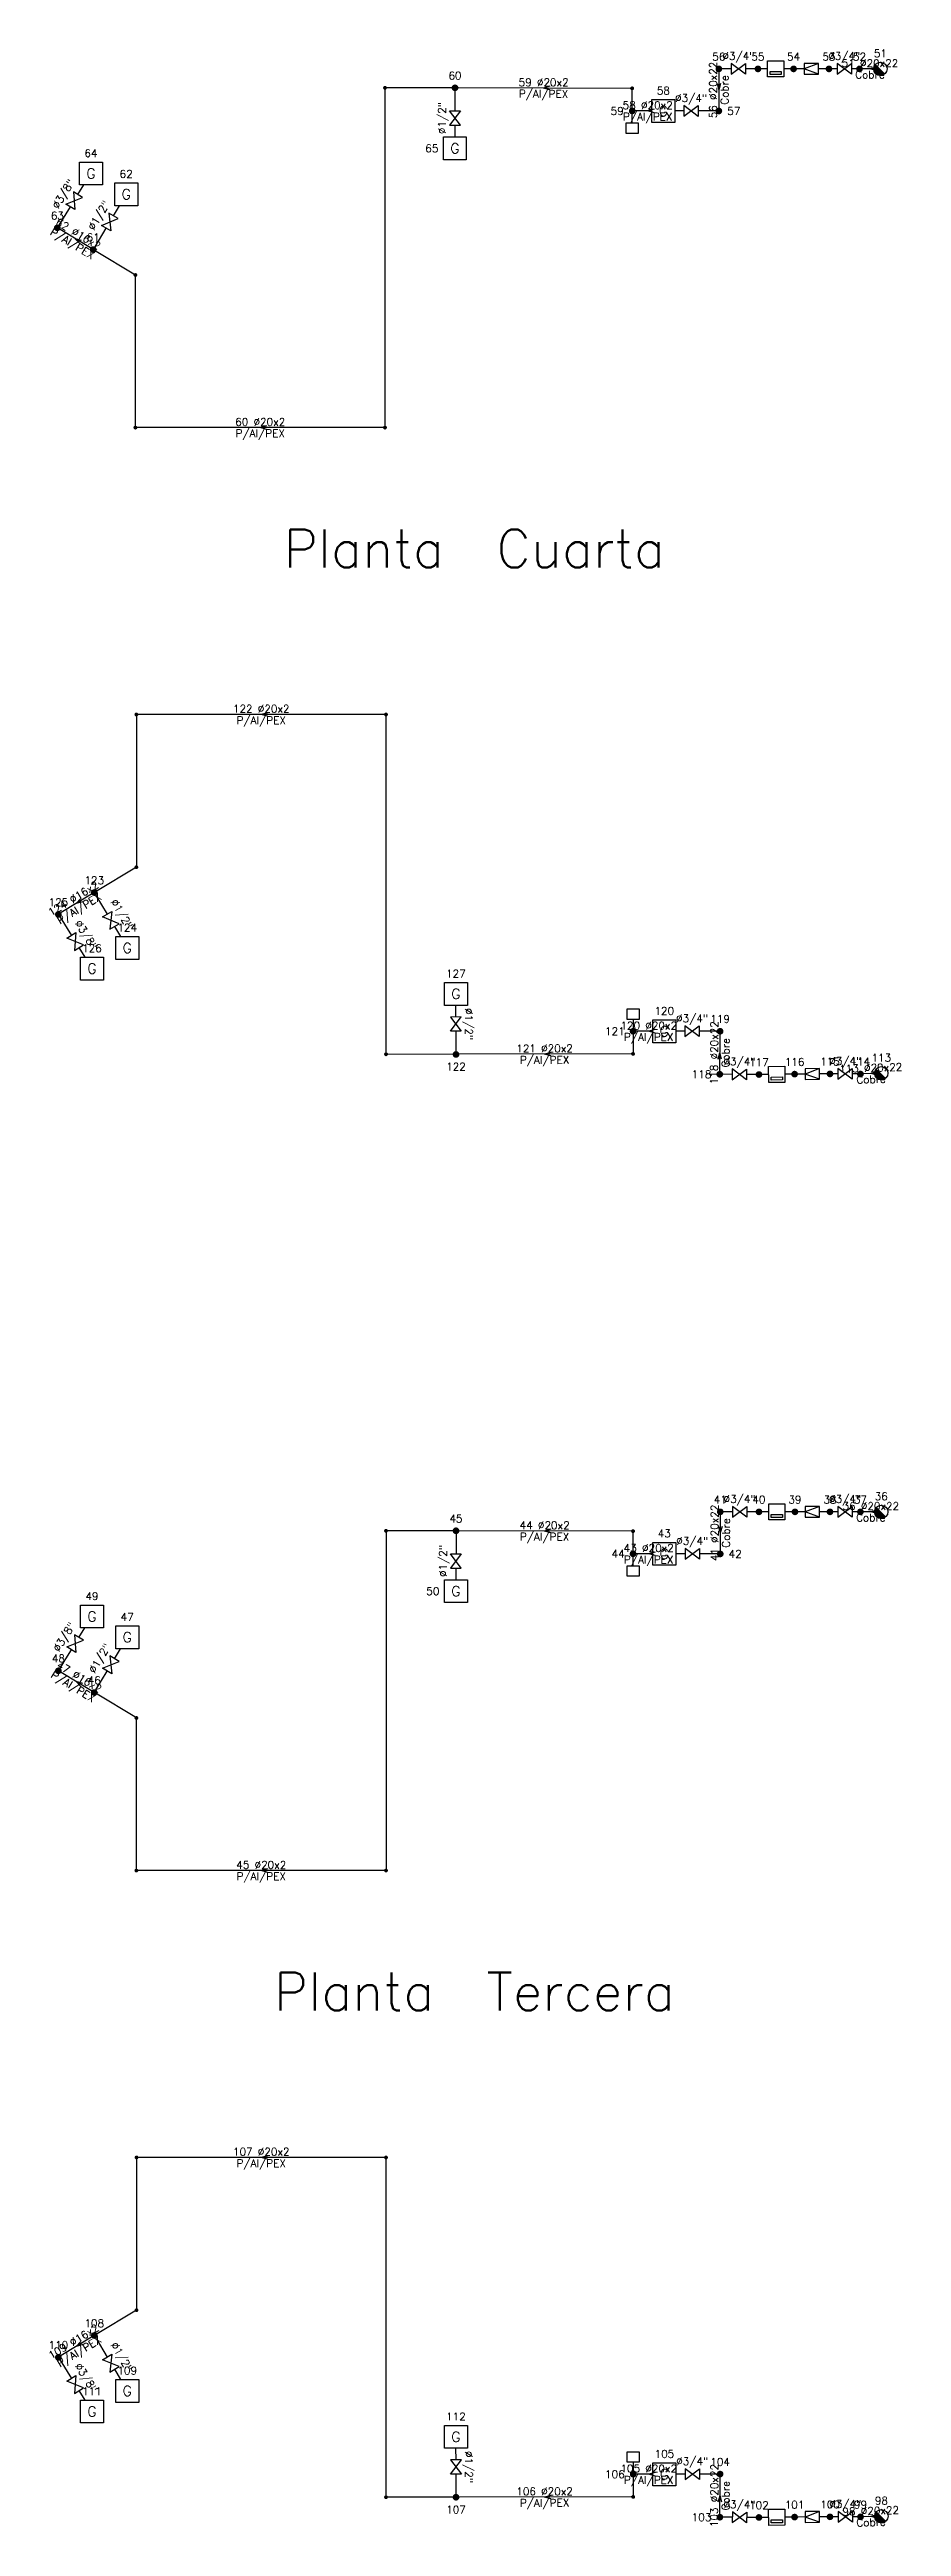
# Model space of a CAD drawing. Header units: metres. Extents: x -46.6 to 10.1, y -1.4 to 97.6.
# Drawn here: x -14.52 to -7.83, y 43 to 62.47 of the extents above; entities that cross this region are included whole.
import ezdxf
from ezdxf.enums import TextEntityAlignment as Align

# ---------------------------------------------------------------- set-up
doc = ezdxf.new("R2010")
doc.units = ezdxf.units.M
doc.header["$LTSCALE"] = 12.7
doc.layers.get('0').update_dxf_attribs({"linetype": 'CONTINUOUS'})
doc.layers.add('TEXTO_NUDOS', color=7, linetype='CONTINUOUS')
doc.layers.add('UNIFILAR', color=7, linetype='CONTINUOUS')
doc.layers.add('TEXTO_RAMAS', color=7, linetype='CONTINUOUS', lineweight=18)
doc.styles.add('ROMANS', font='Romans', dxfattribs={"height": 0.0635})

msp = doc.modelspace()

# ---------------------------------------------------------------- texts
at = {"color": 7, "linetype": 'Continuous', "style": 'ROMANS'}
for s, p in [('Planta  Cuarta', (-11.187, 58.399)), ('Planta  Tercera', (-11.187, 47.052))]:
    msp.add_text(s, height=0.30011, dxfattribs=at).set_placement(p, align=Align.CENTER)
at = {"layer": 'TEXTO_NUDOS', "color": 30, "linetype": 'Continuous', "style": 'ROMANS'}
for s, p in [('56', (-9.266, 62.387)), ('55', (-8.959, 62.387)), ('54', (-8.679, 62.387)), ('53', (-8.401, 62.387)), ('52', (-8.161, 62.387)), ('51', (-7.997, 62.413)), ('60', (-11.339, 62.238)), ('58', (-9.702, 62.12)), ('64', (-14.199, 61.628)), ('62', (-13.922, 61.465)), ('63', (-14.463, 61.137)), ('61', (-14.181, 60.966)), ('123', (-14.173, 55.91)), ('125', (-14.455, 55.738)), ('124', (-13.914, 55.538)), ('126', (-14.191, 55.376)), ('127', (-11.332, 55.177)), ('120', (-9.695, 54.883)), ('119', (-9.256, 54.82)), ('117', (-8.951, 54.479)), ('116', (-8.671, 54.482)), ('115', (-8.393, 54.484)), ('114', (-8.154, 54.484)), ('113', (-7.99, 54.515)), ('41', (-9.255, 51.04)), ('40', (-8.951, 51.04)), ('39', (-8.668, 51.04)), ('38', (-8.393, 51.04)), ('37', (-8.154, 51.04)), ('36', (-7.99, 51.066)), ('45', (-11.331, 50.891)), ('43', (-9.695, 50.774)), ('49', (-14.191, 50.281)), ('47', (-13.914, 50.118)), ('48', (-14.455, 49.791)), ('46', (-14.173, 49.619)), ('108', (-14.173, 44.563)), ('110', (-14.455, 44.392)), ('109', (-13.914, 44.191)), ('111', (-14.191, 44.029)), ('112', (-11.332, 43.83)), ('105', (-9.694, 43.536)), ('104', (-9.256, 43.473)), ('102', (-8.951, 43.132)), ('101', (-8.671, 43.136)), ('100', (-8.393, 43.138)), ('99', (-8.153, 43.137)), ('98', (-7.989, 43.168))]:
    msp.add_text(s, height=0.06, dxfattribs=at).set_placement(p, align=Align.CENTER)
for s, p in [('59', (-10.014, 61.99)), ('65', (-11.47, 61.696)), ('121', (-10.006, 54.753)), ('118', (-9.325, 54.415)), ('44', (-10.006, 50.644)), ('50', (-11.462, 50.35)), ('106', (-10.006, 43.406)), ('103', (-9.325, 43.068))]:
    msp.add_text(s, height=0.06, dxfattribs=at).set_placement(p, align=Align.MIDDLE_RIGHT)
for s, p in [('57', (-9.2, 61.99)), ('42', (-9.189, 50.643))]:
    msp.add_text(s, height=0.06, dxfattribs=at).set_placement(p, align=Align.MIDDLE_LEFT)
for s, p in [('122', (-11.331, 54.505)), ('107', (-11.331, 43.158))]:
    msp.add_text(s, height=0.06, dxfattribs=at).set_placement(p, align=Align.TOP_CENTER)
at = {"layer": 'TEXTO_RAMAS', "color": 30, "linetype": 'Continuous', "style": 'ROMANS'}
for s, rotation, p in [('56 Ø20x22', 90, (-9.281, 62.155)), ('59 Ø20x2', 359.8625, (-10.643, 62.185)), ('Ø1/2"', 89.8342, (-11.411, 61.934)), ('Ø3/4"', 359.91, (-9.484, 62.061)), ('Ø3/8"', 58.2567, (-14.391, 61.322)), ('Ø1/2"', 59.2692, (-14.112, 61.154)), ('62 Ø16x2', 328.7161, (-14.314, 60.998)), ('124 Ø16x2', 31.2839, (-14.322, 55.771)), ('Ø1/2"', 300.7308, (-13.982, 55.662)), ('Ø3/8"', 301.7433, (-14.262, 55.496)), ('Ø1/2"', 270.1658, (-11.26, 54.809)), ('Ø3/4"', 0.0887, (-9.476, 54.824)), ('118 Ø20x22', 89.6435, (-9.273, 54.584)), ('121 Ø20x2', 0.1375, (-10.635, 54.588)), ('Ø3/4"', 359.5672, (-9.104, 54.485)), ('Ø3/4"', 359.8111, (-8.273, 54.489)), ('113 Ø20x22', 1.8328, (-8.072, 54.435)), ('44 Ø20x2', 359.8625, (-10.635, 50.838)), ('41 Ø20x22', 90, (-9.27, 50.808)), ('Ø1/2"', 89.8342, (-11.403, 50.588)), ('Ø3/4"', 359.9111, (-9.475, 50.715)), ('Ø3/8"', 58.2567, (-14.384, 49.975)), ('Ø1/2"', 59.2692, (-14.105, 49.807)), ('47 Ø16x2', 328.7161, (-14.306, 49.651)), ('109 Ø16x2', 31.2839, (-14.321, 44.424)), ('Ø1/2"', 300.7308, (-13.982, 44.315)), ('Ø3/8"', 301.7433, (-14.262, 44.15)), ('Ø1/2"', 270.1658, (-11.26, 43.463)), ('Ø3/4"', 0.0887, (-9.475, 43.478)), ('103 Ø20x22', 89.6435, (-9.272, 43.238)), ('106 Ø20x2', 0.1375, (-10.635, 43.241)), ('Ø3/4"', 359.5672, (-9.104, 43.138)), ('Ø3/4"', 359.8111, (-8.273, 43.142)), ('98 Ø20x22', 1.8328, (-8.072, 43.088))]:
    msp.add_text(s, height=0.06, rotation=rotation, dxfattribs=at).set_placement(p, align=Align.CENTER)
for s, p in [('Ø3/4"', (-9.112, 62.392)), ('Ø3/4"', (-8.281, 62.392)), ('51 Ø20x22', (-8.079, 62.336)), ('58 Ø20x2', (-9.825, 62.005)), ('60 Ø20x2', (-12.869, 59.515)), ('122 Ø20x2', (-12.861, 57.259)), ('120 Ø20x2', (-9.817, 54.768)), ('Ø3/4"', (-9.103, 51.045)), ('Ø3/4"', (-8.274, 51.045)), ('36 Ø20x22', (-8.072, 50.989)), ('43 Ø20x2', (-9.817, 50.659)), ('45 Ø20x2', (-12.861, 48.168)), ('107 Ø20x2', (-12.861, 45.912)), ('105 Ø20x2', (-9.817, 43.421))]:
    msp.add_text(s, height=0.06, dxfattribs=at).set_placement(p, align=Align.CENTER)
for s, rotation, p in [('P/Al/PEX', 359.8625, (-10.643, 62.155)), ('Cobre', 90, (-9.251, 62.155)), ('P/Al/PEX', 328.7161, (-14.329, 60.973)), ('P/Al/PEX', 31.2839, (-14.306, 55.745)), ('P/Al/PEX', 0.1375, (-10.635, 54.558)), ('Cobre', 89.6435, (-9.243, 54.584)), ('Cobre', 1.8328, (-8.071, 54.405)), ('Cobre', 90, (-9.24, 50.808)), ('P/Al/PEX', 359.8625, (-10.635, 50.808)), ('P/Al/PEX', 328.7161, (-14.322, 49.626)), ('P/Al/PEX', 31.2839, (-14.306, 44.398)), ('Cobre', 89.6435, (-9.242, 43.237)), ('P/Al/PEX', 0.1375, (-10.635, 43.211)), ('Cobre', 1.8328, (-8.071, 43.058))]:
    msp.add_text(s, height=0.06, rotation=rotation, dxfattribs=at).set_placement(p, align=Align.TOP_CENTER)
for s, p in [('Cobre', (-8.079, 62.306)), ('P/Al/PEX', (-9.825, 61.975)), ('P/Al/PEX', (-12.869, 59.485)), ('P/Al/PEX', (-12.861, 57.229)), ('P/Al/PEX', (-9.817, 54.738)), ('Cobre', (-8.072, 50.959)), ('P/Al/PEX', (-9.817, 50.629)), ('P/Al/PEX', (-12.861, 48.138)), ('P/Al/PEX', (-12.861, 45.882)), ('P/Al/PEX', (-9.817, 43.391))]:
    msp.add_text(s, height=0.06, dxfattribs=at).set_placement(p, align=Align.TOP_CENTER)

# ---------------------------------------------------------------- blocks, each defined once
blk = doc.blocks.new('CONEXION_PLANTAS_GAS')
at = {"color": 0, "linetype": 'Continuous'}
blk.add_circle((-0.004736, -0.005671), 1.5, dxfattribs=at)
for points in [[(-1.499779, 0.11617), (-1.504474, -0.033694), (0.363297, -1.459821), (0.216286, -1.489298)], [(-1.480147, 0.264817), (-1.499779, 0.11617), (0.506632, -1.415814), (0.363297, -1.459821)], [(-1.445772, 0.410761), (-1.480147, 0.264817), (0.644856, -1.357718), (0.506632, -1.415814)], [(-1.396999, 0.552544), (-1.445772, 0.410761), (0.77659, -1.286112), (0.644856, -1.357718)], [(-1.334315, 0.688749), (-1.396999, 0.552544), (0.900518, -1.201713), (0.77659, -1.286112)], [(-1.258346, 0.818016), (-1.334315, 0.688749), (1.0154, -1.105363), (0.900518, -1.201713)], [(-1.169852, 0.939054), (-1.258346, 0.818016), (1.047775, -1.074419), (1.0154, -1.105363)], [(-1.069716, 1.050651), (-1.169852, 0.939054), (-0.004736, -0.005671), (1.047775, -1.074419)], [(-1.504474, -0.033694), (-1.494184, -0.183278), (0.216286, -1.489298), (0.067066, -1.503952)], [(-1.494184, -0.183278), (-1.469012, -0.331087), (0.067066, -1.503952), (-0.082871, -1.503635)], [(-1.469012, -0.331087), (-1.429209, -0.475645), (-0.082871, -1.503635), (-0.232027, -1.488351)], [(-1.429209, -0.475645), (-1.375174, -0.615507), (-0.232027, -1.488351), (-0.378913, -1.458252)], [(-1.375174, -0.615507), (-1.307445, -0.749276), (-0.378913, -1.458252), (-0.52206, -1.41364)], [(-1.307445, -0.749276), (-1.226701, -0.875615), (-0.52206, -1.41364), (-0.660037, -1.35496)], [(-1.226701, -0.875615), (-1.133746, -0.993262), (-0.660037, -1.35496), (-0.791468, -1.282798)], [(-1.133746, -0.993262), (-1.029511, -1.101041), (-0.791468, -1.282798), (-0.915037, -1.197876)]]:
    blk.add_solid(points, dxfattribs=at)
blk = doc.blocks.new('NUDO_DERIVACION_GAS')
at = {"color": 0, "linetype": 'Continuous'}
for points in [[(-0.742494, 0.10584), (-0.749351, 0.031185), (-0.748721, -0.043781), (-0.749351, 0.031185)], [(-0.728219, 0.179437), (-0.742494, 0.10584), (-0.74061, -0.118309), (-0.748721, -0.043781)], [(-0.706667, 0.251241), (-0.728219, 0.179437), (-0.725099, -0.191656), (-0.74061, -0.118309)], [(-0.678054, 0.320535), (-0.706667, 0.251241), (-0.702343, -0.263087), (-0.725099, -0.191656)], [(-0.642667, 0.386626), (-0.678054, 0.320535), (-0.672569, -0.33189), (-0.702343, -0.263087)], [(-0.600858, 0.448854), (-0.642667, 0.386626), (-0.636075, -0.397377), (-0.672569, -0.33189)], [(-0.553045, 0.506597), (-0.600858, 0.448854), (-0.593226, -0.458893), (-0.636075, -0.397377)], [(-0.499707, 0.559279), (-0.553045, 0.506597), (-0.544449, -0.515825), (-0.593226, -0.458893)], [(-0.441376, 0.606372), (-0.499707, 0.559279), (-0.490233, -0.567602), (-0.544449, -0.515825)], [(-0.378635, 0.647407), (-0.441376, 0.606372), (-0.431118, -0.613708), (-0.490233, -0.567602)], [(-0.31211, 0.681973), (-0.378635, 0.647407), (-0.367696, -0.653682), (-0.431118, -0.613708)], [(-0.242467, 0.709725), (-0.31211, 0.681973), (-0.300599, -0.687124), (-0.367696, -0.653682)], [(-0.170402, 0.730386), (-0.242467, 0.709725), (-0.2305, -0.713702), (-0.300599, -0.687124)], [(-0.096633, 0.743749), (-0.170402, 0.730386), (-0.158097, -0.733148), (-0.2305, -0.713702)], [(-0.0219, 0.74968), (-0.096633, 0.743749), (-0.084114, -0.745268), (-0.158097, -0.733148)], [(0.053053, 0.748121), (-0.0219, 0.74968), (-0.009291, -0.749942), (-0.084114, -0.745268)], [(0.127475, 0.739087), (0.053053, 0.748121), (0.065624, -0.747123), (-0.009291, -0.749942)], [(0.200624, 0.722669), (0.127475, 0.739087), (0.139884, -0.736839), (0.065624, -0.747123)], [(0.271768, 0.699029), (0.200624, 0.722669), (0.212747, -0.719193), (0.139884, -0.736839)], [(0.340197, 0.668406), (0.271768, 0.699029), (0.283483, -0.694361), (0.212747, -0.719193)], [(0.405227, 0.631103), (0.340197, 0.668406), (0.351388, -0.662591), (0.283483, -0.694361)], [(0.466207, 0.587495), (0.405227, 0.631103), (0.415781, -0.624201), (0.351388, -0.662591)], [(0.52253, 0.538017), (0.466207, 0.587495), (0.47602, -0.579573), (0.415781, -0.624201)], [(0.573632, 0.483163), (0.52253, 0.538017), (0.531502, -0.529155), (0.47602, -0.579573)], [(0.619002, 0.423482), (0.573632, 0.483163), (0.581674, -0.47345), (0.531502, -0.529155)], [(0.658187, 0.359569), (0.619002, 0.423482), (0.626035, -0.413014), (0.581674, -0.47345)], [(0.690796, 0.292064), (0.658187, 0.359569), (0.66414, -0.348452), (0.626035, -0.413014)], [(0.716502, 0.22164), (0.690796, 0.292064), (0.695609, -0.280407), (0.66414, -0.348452)], [(0.73505, 0.149002), (0.716502, 0.22164), (0.720128, -0.209562), (0.695609, -0.280407)], [(0.746253, 0.074875), (0.73505, 0.149002), (0.737451, -0.136622), (0.720128, -0.209562)], [(0.75, 0), (0.746253, 0.074875), (0.747407, -0.062317), (0.737451, -0.136622)]]:
    blk.add_solid(points, dxfattribs=at)
blk = doc.blocks.new('APARATO_GAS')
at = {"color": 0, "linetype": 'Continuous'}
for p, q in [((-1.125, 1.125), (1.125, 1.125)), ((-1.125, -1.125), (-1.125, 1.125)), ((1.125, 1.125), (1.125, -1.125)), ((1.125, -1.125), (-1.125, -1.125))]:
    blk.add_line(p, q, dxfattribs=at)
at = {"color": 0, "linetype": 'Continuous', "style": 'ROMANS'}
blk.add_text('G', height=1, dxfattribs=at).set_placement((0, -0.5), align=Align.CENTER)
blk = doc.blocks.new('NUDO_PASO_GAS')
at = {"color": 0, "linetype": 'Continuous'}
for points in [[(-0.742494, 0.10584), (-0.749351, 0.031185), (-0.748721, -0.043781), (-0.749351, 0.031185)], [(-0.728219, 0.179437), (-0.742494, 0.10584), (-0.74061, -0.118309), (-0.748721, -0.043781)], [(-0.706667, 0.251241), (-0.728219, 0.179437), (-0.725099, -0.191656), (-0.74061, -0.118309)], [(-0.678054, 0.320535), (-0.706667, 0.251241), (-0.702343, -0.263087), (-0.725099, -0.191656)], [(-0.642667, 0.386626), (-0.678054, 0.320535), (-0.672569, -0.33189), (-0.702343, -0.263087)], [(-0.600858, 0.448854), (-0.642667, 0.386626), (-0.636075, -0.397377), (-0.672569, -0.33189)], [(-0.553045, 0.506597), (-0.600858, 0.448854), (-0.593226, -0.458893), (-0.636075, -0.397377)], [(-0.499707, 0.559279), (-0.553045, 0.506597), (-0.544449, -0.515825), (-0.593226, -0.458893)], [(-0.441376, 0.606372), (-0.499707, 0.559279), (-0.490233, -0.567602), (-0.544449, -0.515825)], [(-0.378635, 0.647407), (-0.441376, 0.606372), (-0.431118, -0.613708), (-0.490233, -0.567602)], [(-0.31211, 0.681973), (-0.378635, 0.647407), (-0.367696, -0.653682), (-0.431118, -0.613708)], [(-0.242467, 0.709725), (-0.31211, 0.681973), (-0.300599, -0.687124), (-0.367696, -0.653682)], [(-0.170402, 0.730386), (-0.242467, 0.709725), (-0.2305, -0.713702), (-0.300599, -0.687124)], [(-0.096633, 0.743749), (-0.170402, 0.730386), (-0.158097, -0.733148), (-0.2305, -0.713702)], [(-0.0219, 0.74968), (-0.096633, 0.743749), (-0.084114, -0.745268), (-0.158097, -0.733148)], [(0.053053, 0.748121), (-0.0219, 0.74968), (-0.009291, -0.749942), (-0.084114, -0.745268)], [(0.127475, 0.739087), (0.053053, 0.748121), (0.065624, -0.747123), (-0.009291, -0.749942)], [(0.200624, 0.722669), (0.127475, 0.739087), (0.139884, -0.736839), (0.065624, -0.747123)], [(0.271768, 0.699029), (0.200624, 0.722669), (0.212747, -0.719193), (0.139884, -0.736839)], [(0.340197, 0.668406), (0.271768, 0.699029), (0.283483, -0.694361), (0.212747, -0.719193)], [(0.405227, 0.631103), (0.340197, 0.668406), (0.351388, -0.662591), (0.283483, -0.694361)], [(0.466207, 0.587495), (0.405227, 0.631103), (0.415781, -0.624201), (0.351388, -0.662591)], [(0.52253, 0.538017), (0.466207, 0.587495), (0.47602, -0.579573), (0.415781, -0.624201)], [(0.573632, 0.483163), (0.52253, 0.538017), (0.531502, -0.529155), (0.47602, -0.579573)], [(0.619002, 0.423482), (0.573632, 0.483163), (0.581674, -0.47345), (0.531502, -0.529155)], [(0.658187, 0.359569), (0.619002, 0.423482), (0.626035, -0.413014), (0.581674, -0.47345)], [(0.690796, 0.292064), (0.658187, 0.359569), (0.66414, -0.348452), (0.626035, -0.413014)], [(0.716502, 0.22164), (0.690796, 0.292064), (0.695609, -0.280407), (0.66414, -0.348452)], [(0.73505, 0.149002), (0.716502, 0.22164), (0.720128, -0.209562), (0.695609, -0.280407)], [(0.746253, 0.074875), (0.73505, 0.149002), (0.737451, -0.136622), (0.720128, -0.209562)], [(0.75, 0), (0.746253, 0.074875), (0.747407, -0.062317), (0.737451, -0.136622)]]:
    blk.add_solid(points, dxfattribs=at)
blk = doc.blocks.new('TOMA_PRESION_GAS')
at = {"color": 0, "linetype": 'Continuous'}
for p, q in [((-0.046683, 0.093739), (-0.046683, 0.17616)), ((-0.046683, 0.17616), (0.046683, 0.17616)), ((0.046683, 0.093739), (-0.046683, 0.093739)), ((0, 0.093739), (0, 0.0262)), ((0.046683, 0.17616), (0.046683, 0.093739))]:
    blk.add_line(p, q, dxfattribs=at)
for points in [[(-0.025977, 0.003703), (-0.026217, 0.001091), (-0.026195, -0.001532), (-0.026217, 0.001091)], [(-0.025477, 0.006278), (-0.025977, 0.003703), (-0.025911, -0.004139), (-0.026195, -0.001532)], [(-0.024723, 0.00879), (-0.025477, 0.006278), (-0.025368, -0.006705), (-0.025911, -0.004139)], [(-0.023722, 0.011214), (-0.024723, 0.00879), (-0.024572, -0.009204), (-0.025368, -0.006705)], [(-0.022484, 0.013526), (-0.023722, 0.011214), (-0.02353, -0.011611), (-0.024572, -0.009204)], [(-0.021021, 0.015704), (-0.022484, 0.013526), (-0.022254, -0.013903), (-0.02353, -0.011611)], [(-0.019349, 0.017724), (-0.021021, 0.015704), (-0.020754, -0.016055), (-0.022254, -0.013903)], [(-0.017483, 0.019567), (-0.019349, 0.017724), (-0.019048, -0.018047), (-0.020754, -0.016055)], [(-0.015442, 0.021214), (-0.017483, 0.019567), (-0.017151, -0.019858), (-0.019048, -0.018047)], [(-0.013247, 0.02265), (-0.015442, 0.021214), (-0.015083, -0.021471), (-0.017151, -0.019858)], [(-0.010919, 0.023859), (-0.013247, 0.02265), (-0.012864, -0.02287), (-0.015083, -0.021471)], [(-0.008483, 0.02483), (-0.010919, 0.023859), (-0.010517, -0.02404), (-0.012864, -0.02287)], [(-0.005962, 0.025553), (-0.008483, 0.02483), (-0.008064, -0.024969), (-0.010517, -0.02404)], [(-0.003381, 0.026021), (-0.005962, 0.025553), (-0.005531, -0.02565), (-0.008064, -0.024969)], [(-0.000766, 0.026228), (-0.003381, 0.026021), (-0.002943, -0.026074), (-0.005531, -0.02565)], [(0.001856, 0.026174), (-0.000766, 0.026228), (-0.000325, -0.026237), (-0.002943, -0.026074)], [(0.00446, 0.025858), (0.001856, 0.026174), (0.002296, -0.026139), (-0.000325, -0.026237)], [(0.007019, 0.025283), (0.00446, 0.025858), (0.004894, -0.025779), (0.002296, -0.026139)], [(0.009508, 0.024456), (0.007019, 0.025283), (0.007443, -0.025162), (0.004894, -0.025779)], [(0.011902, 0.023385), (0.009508, 0.024456), (0.009918, -0.024293), (0.007443, -0.025162)], [(0.014177, 0.02208), (0.011902, 0.023385), (0.012294, -0.023181), (0.009918, -0.024293)], [(0.016311, 0.020554), (0.014177, 0.02208), (0.014546, -0.021838), (0.012294, -0.023181)], [(0.018281, 0.018823), (0.016311, 0.020554), (0.016654, -0.020277), (0.014546, -0.021838)], [(0.020069, 0.016904), (0.018281, 0.018823), (0.018595, -0.018513), (0.016654, -0.020277)], [(0.021656, 0.014816), (0.020069, 0.016904), (0.02035, -0.016564), (0.018595, -0.018513)], [(0.023027, 0.01258), (0.021656, 0.014816), (0.021902, -0.01445), (0.02035, -0.016564)], [(0.024168, 0.010218), (0.023027, 0.01258), (0.023235, -0.012191), (0.021902, -0.01445)], [(0.025067, 0.007754), (0.024168, 0.010218), (0.024336, -0.00981), (0.023235, -0.012191)], [(0.025716, 0.005213), (0.025067, 0.007754), (0.025194, -0.007332), (0.024336, -0.00981)], [(0.026108, 0.00262), (0.025716, 0.005213), (0.0258, -0.00478), (0.025194, -0.007332)], [(0.026239, 0), (0.026108, 0.00262), (0.026149, -0.00218), (0.0258, -0.00478)]]:
    blk.add_solid(points, dxfattribs=at)
blk = doc.blocks.new('LLAVE_PASO_GAS')
at = {"color": 0, "linetype": 'Continuous'}
for p, q in [((-1.5, 1.125), (1.5, -1.125)), ((1.5, 1.125), (-1.5, -1.125)), ((-1.5, -1.125), (-1.5, 1.125)), ((1.5, -1.125), (1.5, 1.125))]:
    blk.add_line(p, q, dxfattribs=at)
blk = doc.blocks.new('VALVULA_REG_PRESION_GAS')
at = {"color": 0, "linetype": 'Continuous'}
for p, q in [((-1.50002, 1.125), (1.49998, 0)), ((1.49998, 1.125), (-1.50002, 1.125)), ((-1.50002, 1.125), (-1.50002, -1.125)), ((-1.50002, -1.125), (1.49998, 0)), ((1.49998, -1.125), (1.49998, 1.125)), ((-1.50002, -1.125), (1.49998, -1.125))]:
    blk.add_line(p, q, dxfattribs=at)
blk = doc.blocks.new('CONTADOR_GAS')
at = {"color": 0, "linetype": 'Continuous'}
for p, q in [((-1.125, 1.125), (1.125, 1.125)), ((-1.125, -1.125), (-1.125, 1.125)), ((-0.775, 0.775), (0.775, 0.775)), ((-0.775, 0.367113), (-0.775, 0.775)), ((0.775, 0.367113), (-0.775, 0.367113)), ((0.775, 0.775), (0.775, 0.367113)), ((1.125, 1.125), (1.125, -1.125)), ((1.125, -1.125), (-1.125, -1.125))]:
    blk.add_line(p, q, dxfattribs=at)

# ---------------------------------------------------------------- linework, layer by layer
at = {"layer": 'UNIFILAR', "color": 30, "linetype": 'Continuous'}
for p, q in [((-8.029, 62.335), (-8.079, 62.321)), ((-11.889, 62.157), (-11.889, 59.515)), ((-11.365, 62.172), (-11.874, 62.172)), ((-11.339, 62.146), (-11.339, 61.99)), ((-9.962, 62.168), (-11.312, 62.172)), ((-10.593, 62.184), (-10.643, 62.17)), ((-10.593, 62.156), (-10.643, 62.17)), ((-9.947, 62.017), (-9.947, 62.153)), ((-9.28, 62.205), (-9.266, 62.155)), ((-9.266, 62.294), (-9.266, 62.016)), ((-9.252, 62.205), (-9.266, 62.155)), ((-9.169, 62.321), (-9.24, 62.321)), ((-8.985, 62.321), (-9.056, 62.321)), ((-8.882, 62.321), (-8.932, 62.321)), ((-8.705, 62.321), (-8.755, 62.321)), ((-8.596, 62.321), (-8.652, 62.321)), ((-8.427, 62.321), (-8.484, 62.321)), ((-8.338, 62.321), (-8.375, 62.321)), ((-8.188, 62.321), (-8.225, 62.321)), ((-8.05, 62.321), (-8.135, 62.321)), ((-8.029, 62.307), (-8.079, 62.321)), ((-9.792, 61.99), (-9.921, 61.99)), ((-9.775, 62.004), (-9.825, 61.99)), ((-9.775, 61.976), (-9.825, 61.99)), ((-9.541, 61.99), (-9.612, 61.99)), ((-9.293, 61.99), (-9.428, 61.99)), ((-11.339, 61.878), (-11.34, 61.787)), ((-14.301, 61.332), (-14.255, 61.408)), ((-14.449, 61.093), (-14.36, 61.237)), ((-14.022, 61.166), (-13.975, 61.245)), ((-14.203, 60.913), (-14.44, 61.057)), ((-14.286, 60.947), (-14.322, 60.985)), ((-14.272, 60.971), (-14.322, 60.985)), ((-14.167, 60.922), (-14.08, 61.069)), ((-13.862, 60.708), (-14.158, 60.886)), ((-13.85, 59.515), (-13.85, 60.685)), ((-11.904, 59.5), (-13.835, 59.5)), ((-12.819, 59.514), (-12.869, 59.5)), ((-12.819, 59.486), (-12.869, 59.5)), ((-13.842, 57.229), (-13.842, 56.058)), ((-11.896, 57.244), (-13.827, 57.244)), ((-12.811, 57.258), (-12.861, 57.244)), ((-12.811, 57.23), (-12.861, 57.244)), ((-11.881, 54.587), (-11.881, 57.229)), ((-13.855, 56.036), (-14.15, 55.857)), ((-14.195, 55.83), (-14.433, 55.686)), ((-14.279, 55.796), (-14.314, 55.758)), ((-14.264, 55.772), (-14.314, 55.758)), ((-14.16, 55.821), (-14.072, 55.674)), ((-14.441, 55.65), (-14.353, 55.507)), ((-14.015, 55.577), (-13.968, 55.498)), ((-14.293, 55.411), (-14.247, 55.336)), ((-11.332, 54.865), (-11.332, 54.957)), ((-11.331, 54.598), (-11.331, 54.753)), ((-9.785, 54.753), (-9.913, 54.753)), ((-9.767, 54.767), (-9.817, 54.753)), ((-9.767, 54.739), (-9.817, 54.753)), ((-9.532, 54.753), (-9.605, 54.753)), ((-9.283, 54.753), (-9.419, 54.753)), ((-11.357, 54.571), (-11.866, 54.572)), ((-9.955, 54.575), (-11.305, 54.572)), ((-10.585, 54.587), (-10.635, 54.573)), ((-10.585, 54.559), (-10.635, 54.573)), ((-9.94, 54.727), (-9.94, 54.59)), ((-9.272, 54.534), (-9.258, 54.584)), ((-9.258, 54.441), (-9.257, 54.727)), ((-9.244, 54.534), (-9.258, 54.584)), ((-9.161, 54.414), (-9.232, 54.415)), ((-8.977, 54.413), (-9.048, 54.413)), ((-8.874, 54.414), (-8.925, 54.413)), ((-8.697, 54.416), (-8.747, 54.415)), ((-8.588, 54.417), (-8.645, 54.416)), ((-8.42, 54.418), (-8.476, 54.418)), ((-8.33, 54.418), (-8.367, 54.418)), ((-8.18, 54.418), (-8.217, 54.418)), ((-8.042, 54.421), (-8.127, 54.418)), ((-8.022, 54.436), (-8.072, 54.42)), ((-8.021, 54.408), (-8.072, 54.42)), ((-10.585, 50.837), (-10.635, 50.823)), ((-9.269, 50.858), (-9.255, 50.808)), ((-9.255, 50.948), (-9.255, 50.669)), ((-9.241, 50.858), (-9.255, 50.808)), ((-9.159, 50.974), (-9.229, 50.974)), ((-8.977, 50.974), (-9.047, 50.974)), ((-8.873, 50.974), (-8.925, 50.974)), ((-8.695, 50.974), (-8.746, 50.974)), ((-8.587, 50.974), (-8.642, 50.974)), ((-8.42, 50.974), (-8.475, 50.974)), ((-8.33, 50.974), (-8.367, 50.974)), ((-8.18, 50.974), (-8.217, 50.974)), ((-8.042, 50.974), (-8.127, 50.974)), ((-8.022, 50.988), (-8.072, 50.974)), ((-8.022, 50.96), (-8.072, 50.974)), ((-11.881, 50.81), (-11.881, 48.168)), ((-11.357, 50.825), (-11.866, 50.825)), ((-11.331, 50.799), (-11.331, 50.644)), ((-9.955, 50.822), (-11.305, 50.825)), ((-10.585, 50.809), (-10.635, 50.823)), ((-9.94, 50.67), (-9.94, 50.807)), ((-9.785, 50.644), (-9.913, 50.644)), ((-9.767, 50.658), (-9.817, 50.644)), ((-9.767, 50.63), (-9.817, 50.644)), ((-9.531, 50.643), (-9.605, 50.644)), ((-9.281, 50.643), (-9.418, 50.643)), ((-11.332, 50.531), (-11.332, 50.44)), ((-14.293, 49.985), (-14.247, 50.061)), ((-14.441, 49.747), (-14.353, 49.89)), ((-14.015, 49.819), (-13.968, 49.898)), ((-14.195, 49.567), (-14.433, 49.711)), ((-14.16, 49.575), (-14.072, 49.722)), ((-14.279, 49.601), (-14.314, 49.639)), ((-14.264, 49.625), (-14.314, 49.639)), ((-13.855, 49.361), (-14.15, 49.539)), ((-13.842, 48.168), (-13.842, 49.338)), ((-11.896, 48.153), (-13.827, 48.153)), ((-12.811, 48.167), (-12.861, 48.153)), ((-12.811, 48.139), (-12.861, 48.153)), ((-13.841, 45.882), (-13.841, 44.711)), ((-11.896, 45.897), (-13.826, 45.897)), ((-12.811, 45.911), (-12.861, 45.897)), ((-12.811, 45.883), (-12.861, 45.897)), ((-11.881, 43.24), (-11.881, 45.882)), ((-13.854, 44.689), (-14.15, 44.51)), ((-14.195, 44.483), (-14.432, 44.339)), ((-14.278, 44.449), (-14.314, 44.411)), ((-14.264, 44.425), (-14.314, 44.411)), ((-14.159, 44.474), (-14.072, 44.327)), ((-14.441, 44.303), (-14.352, 44.16)), ((-14.014, 44.231), (-13.967, 44.151)), ((-14.293, 44.064), (-14.246, 43.989)), ((-11.331, 43.519), (-11.332, 43.61)), ((-11.331, 43.251), (-11.331, 43.406)), ((-9.939, 43.38), (-9.939, 43.243)), ((-9.784, 43.406), (-9.913, 43.406)), ((-9.767, 43.42), (-9.817, 43.406)), ((-9.767, 43.392), (-9.817, 43.406)), ((-9.531, 43.406), (-9.604, 43.406)), ((-9.282, 43.407), (-9.419, 43.406)), ((-9.258, 43.095), (-9.256, 43.38)), ((-11.357, 43.225), (-11.866, 43.225)), ((-9.954, 43.228), (-11.304, 43.225)), ((-10.585, 43.24), (-10.635, 43.226)), ((-10.585, 43.212), (-10.635, 43.226)), ((-9.272, 43.188), (-9.257, 43.237)), ((-9.243, 43.187), (-9.257, 43.237)), ((-9.161, 43.068), (-9.232, 43.068)), ((-8.977, 43.066), (-9.048, 43.067)), ((-8.874, 43.067), (-8.924, 43.066)), ((-8.697, 43.069), (-8.747, 43.068)), ((-8.588, 43.07), (-8.644, 43.069)), ((-8.419, 43.071), (-8.476, 43.071)), ((-8.329, 43.071), (-8.367, 43.071)), ((-8.18, 43.071), (-8.217, 43.071)), ((-8.042, 43.074), (-8.127, 43.071)), ((-8.022, 43.089), (-8.071, 43.073)), ((-8.021, 43.061), (-8.071, 43.073))]:
    msp.add_line(p, q, dxfattribs=at)

# ---------------------------------------------------------------- block references
at = {"layer": 'UNIFILAR', "color": 30, "linetype": 'Continuous', "zscale": 1.00036631778}
for name, p, xscale, yscale in [('NUDO_DERIVACION_GAS', (-9.266, 62.321), 0.0350128211223, 0.0350128211223), ('NUDO_DERIVACION_GAS', (-8.959, 62.321), 0.0350128211223, 0.0350128211223), ('NUDO_DERIVACION_GAS', (-8.679, 62.321), 0.0350128211223, 0.0350128211223), ('NUDO_DERIVACION_GAS', (-8.401, 62.321), 0.0350128211223, 0.0350128211223), ('NUDO_DERIVACION_GAS', (-8.161, 62.321), 0.0350128211223, 0.0350128211223), ('CONEXION_PLANTAS_GAS', (-7.997, 62.321), 0.0350128211223, 0.0350128211223), ('NUDO_PASO_GAS', (-11.889, 62.172), 0.0200073263556, 0.0200073263556), ('NUDO_DERIVACION_GAS', (-11.339, 62.172), 0.0350128211223, 0.0350128211223), ('NUDO_PASO_GAS', (-9.947, 62.168), 0.0200073263556, 0.0200073263556), ('APARATO_GAS', (-9.702, 61.99), 0.08002930542240001, 0.08002930542240001), ('NUDO_DERIVACION_GAS', (-9.266, 61.99), 0.0350128211223, 0.0350128211223), ('APARATO_GAS', (-11.34, 61.696), 0.08002930542240001, 0.08002930542240001), ('APARATO_GAS', (-14.199, 61.498), 0.08002930542240001, 0.08002930542240001), ('APARATO_GAS', (-13.922, 61.335), 0.08002930542240001, 0.08002930542240001), ('NUDO_DERIVACION_GAS', (-14.463, 61.071), 0.0350128211223, 0.0350128211223), ('NUDO_DERIVACION_GAS', (-14.181, 60.9), 0.0350128211223, 0.0350128211223), ('NUDO_PASO_GAS', (-13.85, 60.7), 0.0200073263556, 0.0200073263556), ('NUDO_PASO_GAS', (-13.85, 59.5), 0.0200073263556, 0.0200073263556), ('NUDO_PASO_GAS', (-11.889, 59.5), 0.0200073263556, 0.0200073263556), ('NUDO_PASO_GAS', (-13.842, 57.244), 0.0200073263556, 0.0200073263556), ('NUDO_PASO_GAS', (-11.881, 57.244), 0.0200073263556, 0.0200073263556), ('NUDO_PASO_GAS', (-13.842, 56.043), 0.0200073263556, 0.0200073263556), ('NUDO_DERIVACION_GAS', (-14.173, 55.844), 0.0350128211223, 0.0350128211223), ('NUDO_DERIVACION_GAS', (-14.455, 55.672), 0.0350128211223, 0.0350128211223), ('APARATO_GAS', (-14.191, 55.246), 0.08002930542240001, 0.08002930542240001), ('APARATO_GAS', (-13.914, 55.408), 0.08002930542240001, 0.08002930542240001), ('APARATO_GAS', (-11.332, 55.047), 0.08002930542240001, 0.08002930542240001), ('TOMA_PRESION_GAS', (-9.94, 54.753), 1.00036631778, 1.00036631778), ('APARATO_GAS', (-9.695, 54.753), 0.08002930542240001, 0.08002930542240001), ('NUDO_DERIVACION_GAS', (-9.256, 54.753), 0.0350128211223, 0.0350128211223), ('NUDO_PASO_GAS', (-11.881, 54.572), 0.0200073263556, 0.0200073263556), ('NUDO_DERIVACION_GAS', (-11.331, 54.571), 0.0350128211223, 0.0350128211223), ('NUDO_PASO_GAS', (-9.94, 54.575), 0.0200073263556, 0.0200073263556), ('NUDO_DERIVACION_GAS', (-9.259, 54.415), 0.0350128211223, 0.0350128211223), ('NUDO_DERIVACION_GAS', (-8.951, 54.413), 0.0350128211223, 0.0350128211223), ('NUDO_DERIVACION_GAS', (-8.671, 54.416), 0.0350128211223, 0.0350128211223), ('NUDO_DERIVACION_GAS', (-8.393, 54.418), 0.0350128211223, 0.0350128211223), ('NUDO_DERIVACION_GAS', (-8.154, 54.417), 0.0350128211223, 0.0350128211223), ('CONEXION_PLANTAS_GAS', (-7.99, 54.423), 0.0350128211223, 0.0350128211223), ('NUDO_PASO_GAS', (-11.881, 50.825), 0.0200073263556, 0.0200073263556), ('NUDO_DERIVACION_GAS', (-11.331, 50.825), 0.0350128211223, 0.0350128211223), ('NUDO_DERIVACION_GAS', (-9.255, 50.974), 0.0350128211223, 0.0350128211223), ('NUDO_DERIVACION_GAS', (-8.951, 50.974), 0.0350128211223, 0.0350128211223), ('NUDO_DERIVACION_GAS', (-8.668, 50.974), 0.0350128211223, 0.0350128211223), ('NUDO_DERIVACION_GAS', (-8.393, 50.974), 0.0350128211223, 0.0350128211223), ('NUDO_DERIVACION_GAS', (-8.154, 50.974), 0.0350128211223, 0.0350128211223), ('CONEXION_PLANTAS_GAS', (-7.99, 50.974), 0.0350128211223, 0.0350128211223), ('NUDO_PASO_GAS', (-9.94, 50.822), 0.0200073263556, 0.0200073263556), ('APARATO_GAS', (-9.695, 50.644), 0.08002930542240001, 0.08002930542240001), ('NUDO_DERIVACION_GAS', (-9.255, 50.643), 0.0350128211223, 0.0350128211223), ('APARATO_GAS', (-11.332, 50.35), 0.08002930542240001, 0.08002930542240001), ('APARATO_GAS', (-14.191, 50.151), 0.08002930542240001, 0.08002930542240001), ('APARATO_GAS', (-13.914, 49.988), 0.08002930542240001, 0.08002930542240001), ('NUDO_DERIVACION_GAS', (-14.455, 49.724), 0.0350128211223, 0.0350128211223), ('NUDO_DERIVACION_GAS', (-14.173, 49.553), 0.0350128211223, 0.0350128211223), ('NUDO_PASO_GAS', (-13.842, 49.353), 0.0200073263556, 0.0200073263556), ('NUDO_PASO_GAS', (-13.842, 48.153), 0.0200073263556, 0.0200073263556), ('NUDO_PASO_GAS', (-11.881, 48.153), 0.0200073263556, 0.0200073263556), ('NUDO_PASO_GAS', (-13.841, 45.897), 0.0200073263556, 0.0200073263556), ('NUDO_PASO_GAS', (-11.881, 45.897), 0.0200073263556, 0.0200073263556), ('NUDO_PASO_GAS', (-13.841, 44.696), 0.0200073263556, 0.0200073263556), ('NUDO_DERIVACION_GAS', (-14.173, 44.497), 0.0350128211223, 0.0350128211223), ('NUDO_DERIVACION_GAS', (-14.455, 44.325), 0.0350128211223, 0.0350128211223), ('APARATO_GAS', (-13.914, 44.061), 0.08002930542240001, 0.08002930542240001), ('APARATO_GAS', (-14.191, 43.899), 0.08002930542240001, 0.08002930542240001), ('APARATO_GAS', (-11.332, 43.7), 0.08002930542240001, 0.08002930542240001), ('TOMA_PRESION_GAS', (-9.939, 43.406), 1.00036631778, 1.00036631778), ('APARATO_GAS', (-9.694, 43.406), 0.08002930542240001, 0.08002930542240001), ('NUDO_DERIVACION_GAS', (-11.331, 43.225), 0.0350128211223, 0.0350128211223), ('NUDO_PASO_GAS', (-9.939, 43.228), 0.0200073263556, 0.0200073263556), ('NUDO_DERIVACION_GAS', (-9.256, 43.407), 0.0350128211223, 0.0350128211223), ('NUDO_PASO_GAS', (-11.881, 43.225), 0.0200073263556, 0.0200073263556), ('NUDO_DERIVACION_GAS', (-9.258, 43.068), 0.0350128211223, 0.0350128211223), ('NUDO_DERIVACION_GAS', (-8.951, 43.066), 0.0350128211223, 0.0350128211223), ('NUDO_DERIVACION_GAS', (-8.671, 43.069), 0.0350128211223, 0.0350128211223), ('NUDO_DERIVACION_GAS', (-8.393, 43.071), 0.0350128211223, 0.0350128211223), ('NUDO_DERIVACION_GAS', (-8.153, 43.071), 0.0350128211223, 0.0350128211223), ('CONEXION_PLANTAS_GAS', (-7.989, 43.076), 0.0350128211223, 0.0350128211223)]:
    msp.add_blockref(name, p, dxfattribs=dict(at, xscale=xscale, yscale=yscale))
for name, p, xscale, yscale, rotation in [('LLAVE_PASO_GAS', (-9.112, 62.321), 0.03751373691675, 0.03751373691675, 180), ('CONTADOR_GAS', (-8.819, 62.321), 0.05652069695457, 0.05652069695457, 180), ('VALVULA_REG_PRESION_GAS', (-8.54, 62.321), 0.03751373691675, 0.03751373691675, 180), ('LLAVE_PASO_GAS', (-8.281, 62.321), 0.03751373691675, 0.03751373691675, 180), ('LLAVE_PASO_GAS', (-11.339, 61.934), 0.03751373691675, 0.03751373691675, 269.834212), ('TOMA_PRESION_GAS', (-9.947, 61.99), 1.00036631778, 1.00036631778, 180), ('LLAVE_PASO_GAS', (-9.484, 61.99), 0.03751373691675, 0.03751373691675, 179.909977), ('LLAVE_PASO_GAS', (-14.331, 61.284), 0.03751373691675, 0.03751373691675, 58.256744), ('LLAVE_PASO_GAS', (-14.051, 61.117), 0.03751373691675, 0.03751373691675, 59.269241), ('LLAVE_PASO_GAS', (-14.323, 55.459), 0.03751373691675, 0.03751373691675, 301.743256), ('LLAVE_PASO_GAS', (-14.043, 55.626), 0.03751373691675, 0.03751373691675, 300.730759), ('LLAVE_PASO_GAS', (-11.332, 54.809), 0.03751373691675, 0.03751373691675, 90.16578799999998), ('LLAVE_PASO_GAS', (-9.476, 54.753), 0.03751373691675, 0.03751373691675, 180.088708), ('LLAVE_PASO_GAS', (-9.105, 54.414), 0.03751373691675, 0.03751373691675, 179.567205), ('CONTADOR_GAS', (-8.811, 54.414), 0.05652069695457002, 0.05652069695457002, 180.674776), ('VALVULA_REG_PRESION_GAS', (-8.532, 54.417), 0.03751373691675, 0.03751373691675, 180.45019), ('LLAVE_PASO_GAS', (-8.274, 54.418), 0.03751373691674999, 0.03751373691674999, 179.811089), ('CONTADOR_GAS', (-8.81, 50.974), 0.05652069695457, 0.05652069695457, 180), ('LLAVE_PASO_GAS', (-9.103, 50.974), 0.03751373691675, 0.03751373691675, 180), ('VALVULA_REG_PRESION_GAS', (-8.531, 50.974), 0.03751373691675, 0.03751373691675, 180), ('LLAVE_PASO_GAS', (-8.274, 50.974), 0.03751373691675, 0.03751373691675, 180), ('LLAVE_PASO_GAS', (-11.332, 50.587), 0.03751373691675, 0.03751373691675, 269.834212), ('TOMA_PRESION_GAS', (-9.94, 50.644), 1.00036631778, 1.00036631778, 180), ('LLAVE_PASO_GAS', (-9.475, 50.643), 0.03751373691675, 0.03751373691675, 179.911116), ('LLAVE_PASO_GAS', (-14.323, 49.938), 0.03751373691675, 0.03751373691675, 58.256744), ('LLAVE_PASO_GAS', (-14.043, 49.771), 0.03751373691675, 0.03751373691675, 59.269241), ('LLAVE_PASO_GAS', (-14.043, 44.279), 0.03751373691675, 0.03751373691675, 300.730759), ('LLAVE_PASO_GAS', (-14.323, 44.112), 0.03751373691675, 0.03751373691675, 301.743256), ('LLAVE_PASO_GAS', (-11.331, 43.462), 0.03751373691675, 0.03751373691675, 90.16578799999998), ('LLAVE_PASO_GAS', (-9.475, 43.406), 0.03751373691675, 0.03751373691675, 180.088708), ('LLAVE_PASO_GAS', (-9.104, 43.067), 0.03751373691675, 0.03751373691675, 179.567205), ('CONTADOR_GAS', (-8.811, 43.068), 0.05652069695457002, 0.05652069695457002, 180.674776), ('VALVULA_REG_PRESION_GAS', (-8.532, 43.07), 0.03751373691675, 0.03751373691675, 180.45019), ('LLAVE_PASO_GAS', (-8.273, 43.071), 0.03751373691674999, 0.03751373691674999, 179.811089)]:
    msp.add_blockref(name, p, dxfattribs=dict(at, xscale=xscale, yscale=yscale, rotation=rotation))

msp.set_redraw_order([(e.dxf.handle, doc.entitydb.next_handle()) for e in msp.query("TEXT MTEXT ATTDEF DIMENSION ARC_DIMENSION")])  # texts and dimensions are drawn at this point

doc.saveas('drawing.dxf')
